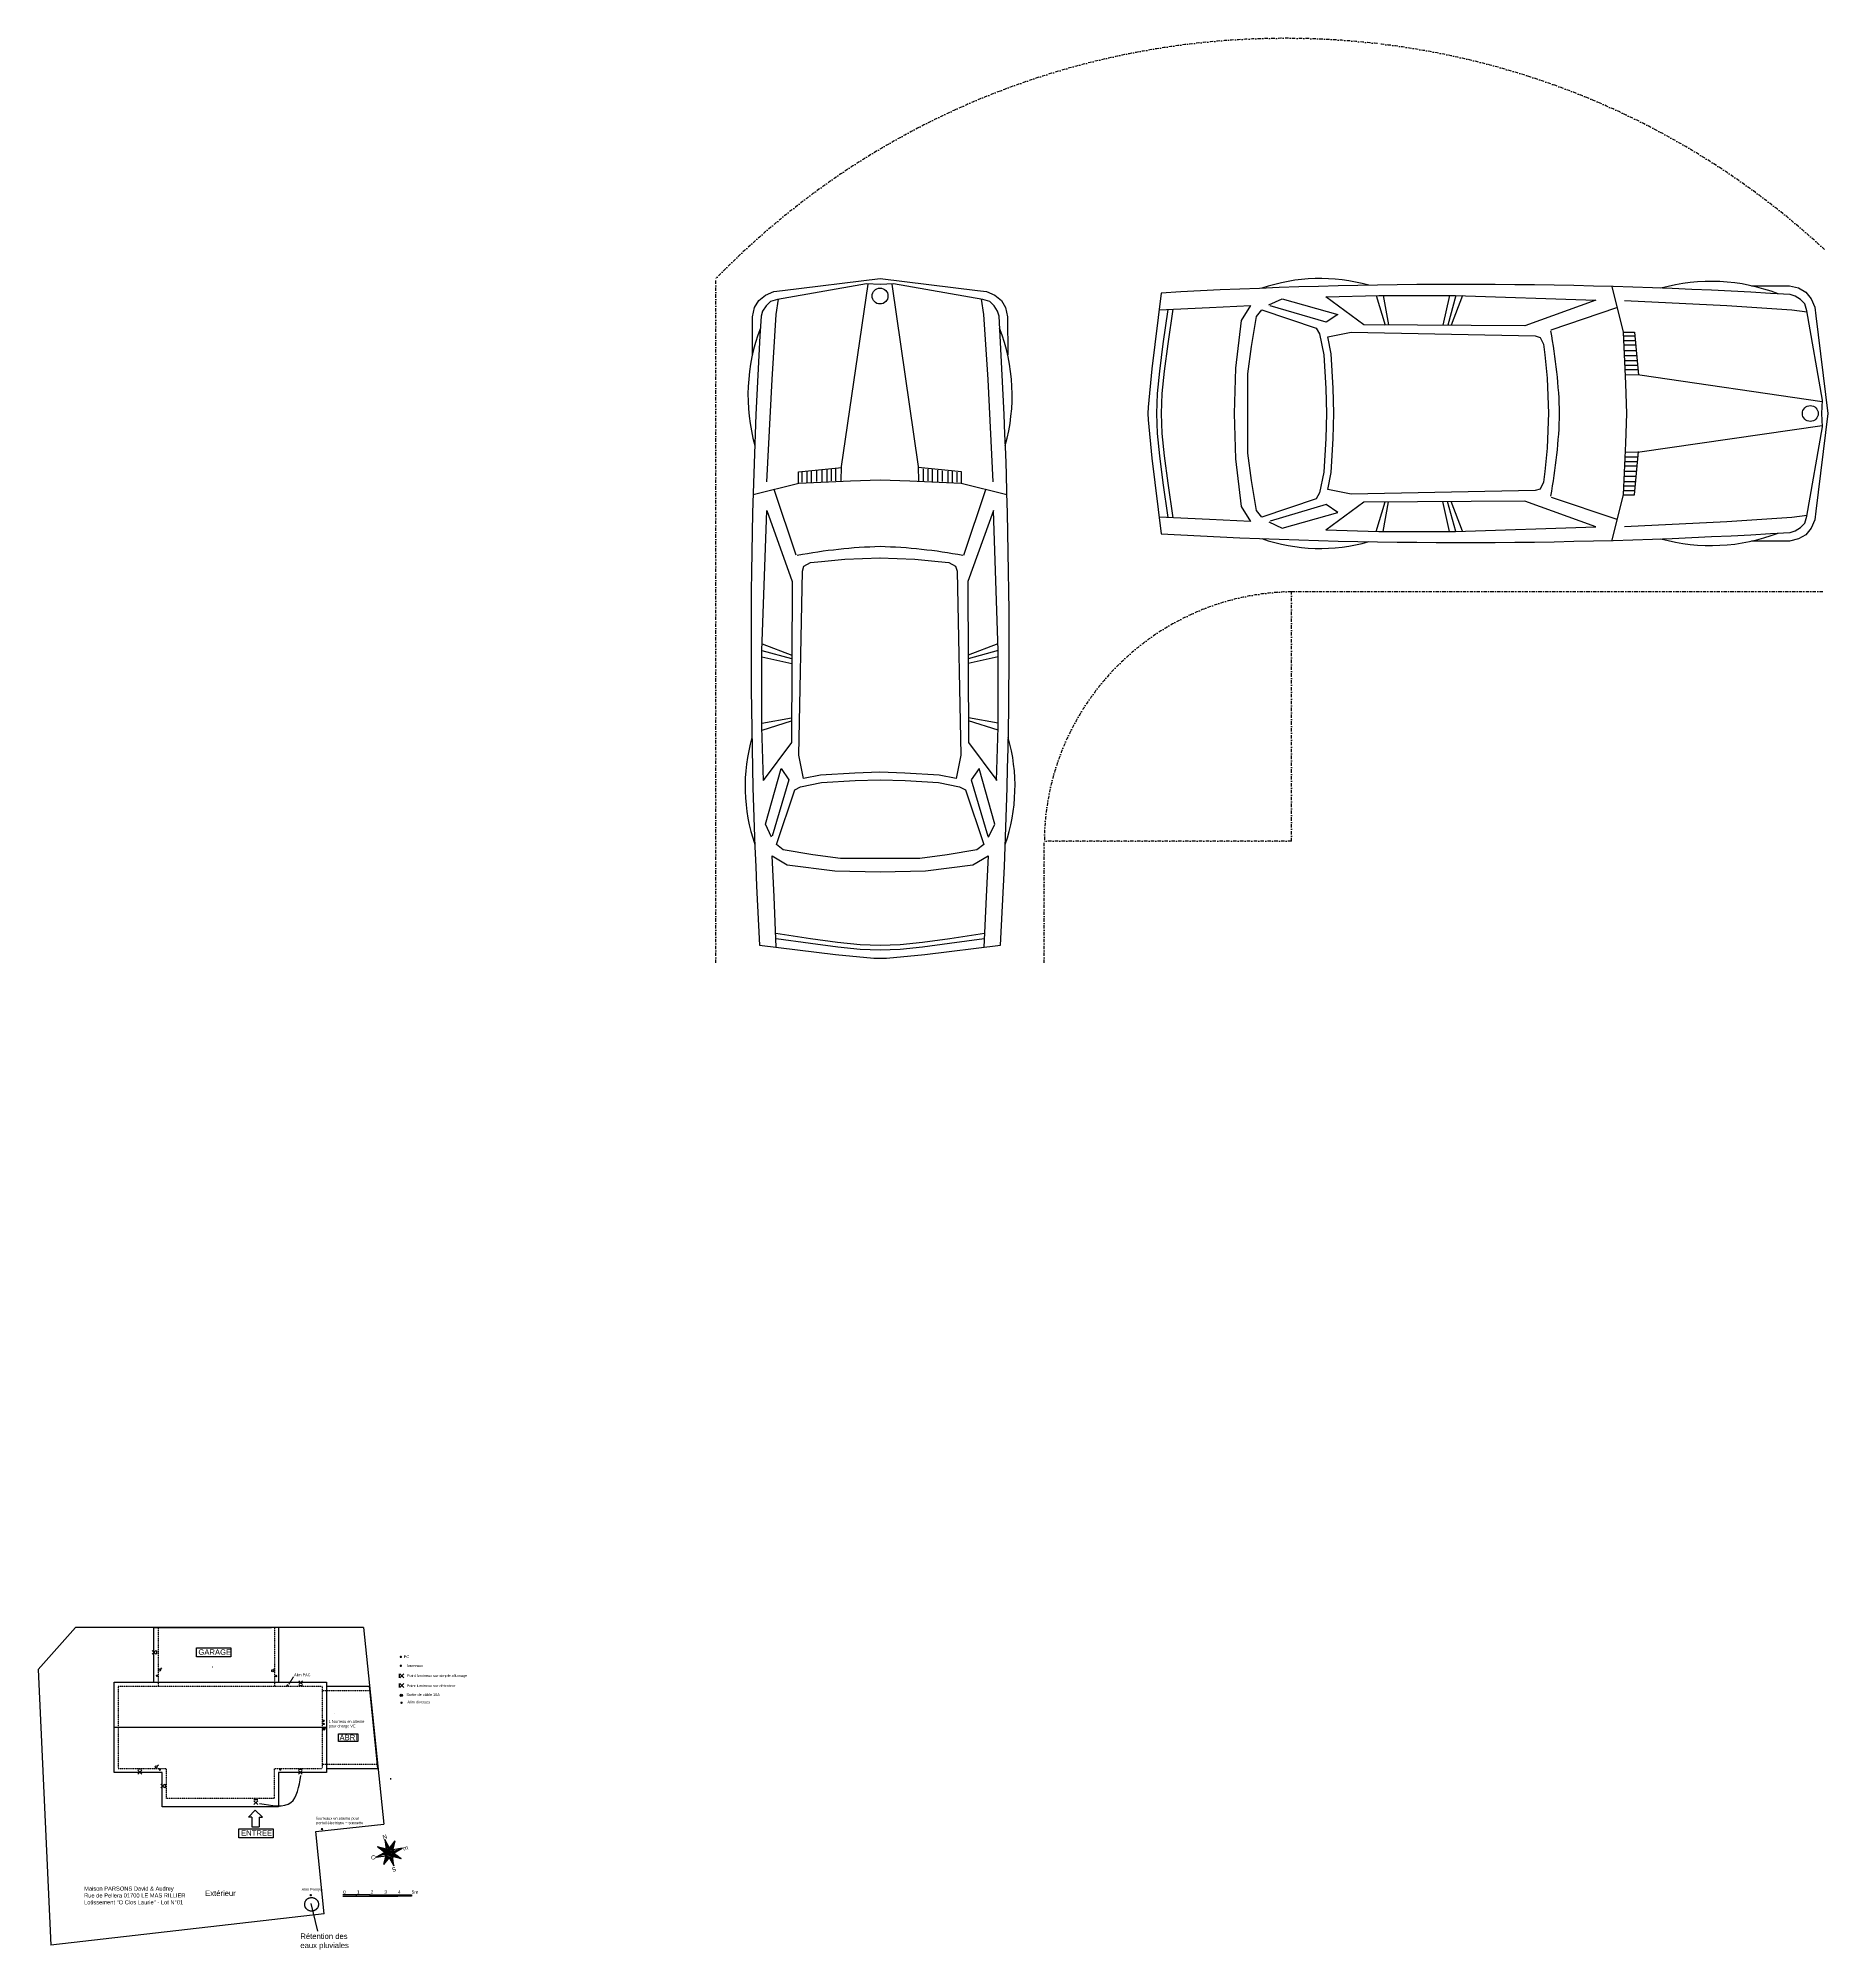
# Model space of a CAD drawing. Header units: millimetres. Extents: x -13 to 13061, y -626 to 13341.
import ezdxf

# ---------------------------------------------------------------- set-up
doc = ezdxf.new("R2010")
doc.units = ezdxf.units.MM
for name, pattern in [('CACHE', [0.375, 0.25, -0.125]), ('DASHDOT', [1, 0.5, -0.25, 0, -0.25]), ('PTS_EXT', [999999, 0, -999999])]:
    doc.linetypes.add(name, pattern=pattern)
for name, color, linetype in [('Elec', 1, 'Continuous'), ('ElecVert', 3, 'Continuous'), ('LimitesLot', 9, 'Continuous'), ('Maison', 9, 'Continuous'), ('Réseaux', 9, 'Continuous'), ('Texte', 7, 'Continuous')]:
    doc.layers.add(name, color=color, linetype=linetype)
for name, color, linetype, lineweight in [('ElecBleu', 5, 'Continuous', 15), ('ElecCyan', 4, 'Continuous', 15), ('ElecRose', 6, 'Continuous', 15)]:
    doc.layers.add(name, color=color, linetype=linetype, lineweight=lineweight)
doc.styles.get("Standard").update_dxf_attribs({"font": 'Arial.ttf'})

# ---------------------------------------------------------------- blocks, each defined once
blk = doc.blocks.new('Citroen planta')
blk.add_arc((-3.18, -0.72), 0.00887, 252.2743, 284.294)
blk = doc.blocks.new('AUTO_OS1')
for p, q in [((1488, 564), (1414, 564)), ((1484, 421), (1401, 421)), ((1484, 457), (1404, 457)), ((1488, 497), (1408, 497)), ((1488, 529), (1410, 529)), ((1478, 318), (1390, 318)), ((1479, 351), (1392, 351)), ((1482, 383), (1395, 383)), ((1478, -322), (1390, -322)), ((1479, -354), (1392, -354)), ((1482, -387), (1395, -387)), ((1484, -424), (1401, -424)), ((1484, -461), (1404, -461)), ((1488, -501), (1408, -501)), ((1488, -533), (1410, -533)), ((1488, -568), (1414, -568))]:
    blk.add_line(p, q)
for points in [[(557, -933), (279, -932), (213, -917), (161, -886), (122, -838), (94, -777), (88, -713), (0, 0), (88, 713), (94, 777), (122, 838), (161, 886), (213, 917), (279, 932), (557, 933)], [(1579, -927), (1495, -593), (1479, -217), (1471, 0), (1479, 217), (1495, 593), (1579, 927)], [(3667, 851), (3279, 863), (2721, 863), (1694, 828), (2213, 641), (3389, 647), (3668, 853)], [(2670, 861), (2751, 644)], [(2717, 863), (2778, 644)], [(2763, 863), (2812, 644)], [(3249, 863), (3210, 646)], [(3299, 862), (3233, 646)], [(4083, 793), (3986, 838), (3579, 723), (3664, 666), (4074, 787)], [(1486, 826), (738, 789), (263, 758), (151, 742)], [(2022, 612), (1541, 773)], [(4885, -758), (4517, -774), (4217, -789), (4285, -679), (4327, -331), (4336, 0), (4327, 331), (4285, 679), (4217, 789), (4517, 774), (4885, 758)], [(4784, -762), (4822, -509), (4849, -310), (4866, -146), (4871, 0), (4866, 146), (4849, 310), (4822, 509), (4784, 762)], [(4821, -760), (4857, -508), (4883, -309), (4899, -146), (4904, 0), (4899, 146), (4883, 309), (4857, 508), (4821, 760)], [(1493, 595), (1412, 595), (1382, 279)], [(2040, -4), (2050, 253), (2068, 425), (2076, 503), (2101, 552), (2138, 563), (3483, 590), (3653, 556), (3628, 431), (3614, 182), (3608, -2), (3614, -185), (3628, -435), (3653, -559), (3483, -594), (2138, -566), (2101, -556), (2076, -507), (2068, -428), (2050, -257), (2040, 0)], [(1480, 284), (1373, 281), (42, 88)], [(1480, -284), (1373, -281), (42, -88)], [(1493, -595), (1412, -595), (1382, -279)], [(2022, -612), (1541, -773)], [(3667, -851), (3279, -863), (2721, -863), (1694, -828), (2213, -641), (3389, -647), (3668, -853)], [(2670, -861), (2751, -645)], [(2717, -863), (2777, -646)], [(2763, -863), (2812, -645)], [(3249, -863), (3210, -647)], [(3299, -862), (3233, -646)], [(4083, -793), (3986, -838), (3579, -723), (3664, -666), (4074, -787)], [(1486, -826), (738, -789), (263, -758), (151, -742)]]:
    blk.add_lwpolyline(points)
blk.add_lwpolyline([(4870, 880, 0.029656), (276, 869), (239, 858), (200, 833), (168, 801), (153, 750), (39, 98), (44, 0), (39, -98), (153, -750), (168, -801), (200, -833), (239, -858), (276, -869, 0.029656), (4870, -880), (4939, -326), (4965, -46), (4967, 0), (4965, 46), (4939, 326)], format="xyb", close=True)
blk.add_lwpolyline([(3662, 0), (3668, 183), (3682, 428), (3713, 581), (3737, 623), (4135, 757), (4174, 708), (4210, 490), (4238, 290), (4238, 0), (4238, -290), (4210, -490), (4174, -708), (4135, -757), (3737, -623), (3713, -581), (3682, -428), (3668, -183)], close=True)
blk.add_circle((128, 0), 58)
for centre, radius, start, end in [((3710, -311), 1297, 70.8753, 105.928), ((854, -400), 1365, 74.4263, 111.0732), ((5679, -95), 3721, 169.165, 178.5427), ((5679, 95), 3721, 181.4573, 190.835), ((854, 400), 1365, 248.9268, 285.5737), ((3710, 311), 1297, 254.072, 289.1247)]:
    blk.add_arc(centre, radius, start, end)

msp = doc.modelspace()

# ---------------------------------------------------------------- hatches: boundary and pattern name
at = {"true_color": 0x939598, "transparency": 33554508}
h = msp.add_hatch(dxfattribs=at)
h.set_pattern_fill('ANGLE', color=252, scale=100)
h.set_pattern_definition([(0, (-235518.4, -171087.55), (0, 698.5), [508, -190.5]), (90, (-235518.4, -171087.55), (-698.5, 4e-14), [508, -190.5])])
h.paths.add_polyline_path([(1600, 343), (1625, 343), (1572, 393), (1522, 343), (1547, 343), (1547, 273), (1600, 273)])
at = {"transparency": 33554636}
h = msp.add_hatch(color=256, dxfattribs=at)
h.dxf.hatch_style = 1
h.paths.add_polyline_path([(2213, -225), (2213, -235), (2313, -235), (2313, -225)])
h.paths.add_polyline_path([(2513, -235), (2513, -225), (2413, -225), (2413, -235)])
h.paths.add_polyline_path([(2713, -225), (2613, -225), (2613, -235), (2713, -235)])
at = {"layer": 'ElecBleu', "lineweight": 30, "transparency": 33554687}
h = msp.add_hatch(color=256, dxfattribs=at)
h.dxf.hatch_style = 1
h.paths.add_polyline_path([(1817, 1305, 1), (1799, 1305, 1)])
h = msp.add_hatch(color=256, dxfattribs=at)
h.dxf.hatch_style = 1
h.paths.add_polyline_path([(2650, 1179, 1), (2632, 1179, 1)])
h = msp.add_hatch(color=256, dxfattribs=at)
h.dxf.hatch_style = 1
h.paths.add_polyline_path([(1987, -227, 1), (1969, -227, 1)])
at = {"layer": 'ElecCyan', "lineweight": 30, "transparency": 33554687}
h = msp.add_hatch(color=256, dxfattribs=at)
h.dxf.hatch_style = 1
h.paths.add_polyline_path([(2645, 1514, 1), (2627, 1514, 1)])
h = msp.add_hatch(color=256, dxfattribs=at)
h.dxf.hatch_style = 1
h.paths.add_polyline_path([(863, 1376, 1), (845, 1376, 1)])
h = msp.add_hatch(color=256, dxfattribs=at)
h.dxf.hatch_style = 1
h.paths.add_polyline_path([(1734, 1374, 1), (1716, 1374, 1)])
h = msp.add_hatch(color=256, dxfattribs=at)
h.dxf.hatch_style = 1
h.paths.add_polyline_path([(2081, 1047, 1), (2063, 1047, 1)])
h = msp.add_hatch(color=256, dxfattribs=at)
h.dxf.hatch_style = 1
h.paths.add_polyline_path([(885, 690, 1), (867, 690, 1)])
h = msp.add_hatch(color=256, dxfattribs=at)
h.dxf.hatch_style = 1
h.paths.add_polyline_path([(1764, 691, 1), (1746, 691, 1)])
at = {"layer": 'ElecRose', "lineweight": 30, "transparency": 33554687}
h = msp.add_hatch(color=256, dxfattribs=at)
h.dxf.hatch_style = 1
h.paths.add_polyline_path([(2645, 1449, 1), (2627, 1449, 1)])
h = msp.add_hatch(color=256, dxfattribs=at)
h.dxf.hatch_style = 1
h.paths.add_polyline_path([(2082, 1024, 1), (2064, 1024, 1)])
h = msp.add_hatch(color=256, dxfattribs=at)
h.dxf.hatch_style = 1
h.paths.add_polyline_path([(2069, 256, 1), (2051, 256, 1)])
at = {"layer": 'ElecVert', "lineweight": 30, "transparency": 33554687}
h = msp.add_hatch(color=256, dxfattribs=at)
h.dxf.hatch_style = 1
h.paths.add_polyline_path([(2644, 1233, 1), (2634, 1233, 1)])
h = msp.add_hatch(color=256, dxfattribs=at)
h.dxf.hatch_style = 1
h.paths.add_polyline_path([(2078, 987, 1), (2067, 987, 1)])

# ---------------------------------------------------------------- linework, layer by layer
at = {"linetype": 'DASHDOT', "ltscale": 50, "transparency": 33554636}
for p, q in [((4937, 6585), (4937, 11585)), ((9142, 9297), (13037, 9297)), ((9142, 7473), (9142, 9297)), ((7337, 6585), (7337, 7473)), ((9142, 7473), (7337, 7473))]:
    msp.add_line(p, q, dxfattribs=at)
at = {"transparency": 33554636}
for p, q in [((2561, 627), (2561, 617)), ((1572, 393), (1522, 343)), ((1547, 343), (1522, 343)), ((1547, 343), (1547, 273)), ((1572, 393), (1625, 343)), ((1600, 343), (1625, 343)), ((1600, 343), (1600, 273)), ((1547, 273), (1600, 273)), ((2313, -225), (2213, -225)), ((2213, -235), (2313, -235)), ((2313, -235), (2313, -225)), ((2413, -225), (2313, -225)), ((2313, -235), (2413, -235)), ((2413, -235), (2413, -225)), ((2413, -225), (2513, -225)), ((2413, -235), (2513, -235)), ((2513, -225), (2513, -235)), ((2513, -225), (2613, -225)), ((2513, -235), (2613, -235)), ((2613, -235), (2613, -225)), ((2613, -225), (2713, -225)), ((2713, -235), (2613, -235)), ((2713, -225), (2713, -235))]:
    msp.add_line(p, q, dxfattribs=at)
at = {"linetype": 'PTS_EXT', "transparency": 33554636}
for p, q in [((2553, 117), (2518, 179)), ((2518, 179), (2529, 109)), ((2594, 169), (2553, 117)), ((2577, 105), (2594, 169)), ((2518, 85), (2455, 50)), ((2455, 50), (2526, 61)), ((2465, 125), (2518, 85)), ((2529, 109), (2465, 125)), ((2526, 61), (2509, -3)), ((2509, -3), (2550, 49)), ((2550, 49), (2585, -13)), ((2585, -13), (2574, 57)), ((2574, 57), (2638, 41)), ((2648, 116), (2577, 105)), ((2585, 81), (2648, 116)), ((2638, 41), (2585, 81))]:
    msp.add_line(p, q, dxfattribs=at)
at = {"linetype": 'Continuous', "transparency": 33554636}
for p, q in [((2553, 117), (2518, 179)), ((2540, 115), (2518, 179)), ((2518, 179), (2529, 109)), ((2540, 115), (2518, 179)), ((2518, 179), (2518, 179)), ((2541, 115), (2521, 174)), ((2544, 116), (2529, 161)), ((2547, 117), (2536, 148)), ((2553, 117), (2594, 169)), ((2561, 116), (2577, 148)), ((2564, 115), (2585, 159)), ((2566, 114), (2594, 169)), ((2569, 112), (2590, 156)), ((2571, 111), (2587, 143)), ((2577, 105), (2594, 169)), ((2518, 85), (2455, 50)), ((2519, 72), (2455, 50)), ((2519, 72), (2455, 50)), ((2455, 50), (2526, 61)), ((2455, 50), (2455, 50)), ((2519, 73), (2460, 53)), ((2529, 109), (2465, 125)), ((2518, 85), (2465, 125)), ((2521, 98), (2465, 125)), ((2518, 76), (2473, 60)), ((2520, 95), (2476, 117)), ((2522, 100), (2478, 122)), ((2519, 93), (2487, 109)), ((2518, 78), (2487, 67)), ((2524, 103), (2491, 118)), ((2518, 90), (2498, 100)), ((2518, 81), (2500, 75)), ((2525, 105), (2505, 115)), ((2518, 87), (2508, 92)), ((2526, 61), (2509, -3)), ((2537, 52), (2509, -3)), ((2550, 49), (2509, -3)), ((2518, 84), (2513, 82)), ((2534, 54), (2513, 10)), ((2532, 55), (2516, 23)), ((2527, 107), (2518, 112)), ((2539, 51), (2518, 7)), ((2526, 61), (2519, 72)), ((2530, 57), (2520, 36)), ((2528, 59), (2523, 49)), ((2526, 74), (2535, 88)), ((2526, 74), (2536, 85)), ((2552, 83), (2526, 74)), ((2541, 72), (2526, 74)), ((2542, 69), (2526, 74)), ((2542, 50), (2526, 18)), ((2529, 109), (2540, 115)), ((2544, 50), (2534, 29)), ((2535, 88), (2552, 83)), ((2536, 85), (2552, 83)), ((2537, 93), (2543, 109)), ((2552, 83), (2537, 93)), ((2541, 94), (2543, 109)), ((2552, 83), (2541, 94)), ((2552, 83), (2541, 72)), ((2552, 83), (2542, 69)), ((2550, 117), (2543, 135)), ((2552, 83), (2543, 109)), ((2543, 109), (2554, 98)), ((2543, 109), (2557, 99)), ((2547, 49), (2543, 40)), ((2546, 67), (2552, 83)), ((2560, 57), (2546, 67)), ((2550, 68), (2552, 83)), ((2560, 57), (2550, 68)), ((2550, 49), (2585, -13)), ((2552, 117), (2551, 121)), ((2551, 49), (2552, 45)), ((2557, 99), (2552, 83)), ((2554, 98), (2552, 83)), ((2552, 83), (2561, 97)), ((2562, 94), (2552, 83)), ((2552, 83), (2577, 92)), ((2567, 81), (2552, 83)), ((2552, 83), (2552, 83)), ((2552, 83), (2552, 83)), ((2552, 83), (2552, 83)), ((2552, 83), (2560, 57)), ((2552, 83), (2552, 83)), ((2552, 83), (2562, 72)), ((2552, 83), (2566, 73)), ((2568, 78), (2552, 83)), ((2554, 49), (2560, 31)), ((2556, 117), (2560, 126)), ((2556, 49), (2567, 18)), ((2559, 116), (2569, 137)), ((2559, 50), (2575, 5)), ((2566, 73), (2560, 57)), ((2562, 72), (2560, 57)), ((2561, 97), (2577, 92)), ((2577, 92), (2562, 94)), ((2562, 51), (2582, -8)), ((2574, 57), (2563, 51)), ((2563, 51), (2585, -13)), ((2563, 51), (2585, -13)), ((2577, 92), (2567, 81)), ((2577, 92), (2568, 78)), ((2573, 109), (2583, 130)), ((2585, -13), (2574, 57)), ((2574, 57), (2638, 41)), ((2575, 107), (2580, 117)), ((2576, 59), (2585, 54)), ((2648, 116), (2577, 105)), ((2577, 105), (2584, 94)), ((2578, 61), (2598, 51)), ((2579, 63), (2612, 48)), ((2581, 66), (2625, 44)), ((2582, 68), (2638, 41)), ((2583, 71), (2627, 49)), ((2584, 94), (2648, 116)), ((2584, 94), (2648, 116)), ((2584, 93), (2643, 113)), ((2584, 73), (2616, 57)), ((2585, 81), (2648, 116)), ((2585, 90), (2630, 106)), ((2585, 88), (2616, 99)), ((2585, 85), (2603, 91)), ((2585, 81), (2638, 41)), ((2585, 79), (2595, 74)), ((2585, 76), (2606, 66)), ((2586, 82), (2590, 84)), ((2648, 116), (2648, 116)), ((2585, -13), (2585, -13))]:
    msp.add_line(p, q, dxfattribs=at)
msp.add_circle((2552, 83), 27.2, dxfattribs=at)
at = {"linetype": 'DASHDOT', "ltscale": 50, "transparency": 33554636}
for centre, radius, start, end in [((9096, 7536), 5804, 47.2303, 135.7675), ((9175, 7459), 1838, 91.0289, 179.5739)]:
    msp.add_arc(centre, radius, start, end, dxfattribs=at)
at = {"linetype": 'Continuous', "transparency": 33554636}
for start, end in [(131.151, 176.849), (176.849, 199), (221.151, 266.849), (86.8485, 109), (266.849, 289), (41.1515, 86.8486), (311.151, 356.849), (356.849, 19)]:
    msp.add_arc((2552, 83), 34, start, end, dxfattribs=at)
at = {"layer": 'Elec', "lineweight": 30, "transparency": 33554636}
for p, q in [((847, 1533), (819, 1561)), ((847, 1561), (819, 1533)), ((853, 1533), (853, 1561)), ((879, 1423), (889, 1434)), ((1705, 1418), (1716, 1429)), ((1890, 1312), (1918, 1340)), ((1918, 1312), (1890, 1340)), ((1890, 1306), (1918, 1306)), ((2623, 1390), (2623, 1362)), ((2629, 1390), (2658, 1362)), ((2629, 1362), (2658, 1390)), ((854, 715), (865, 726)), ((743, 693), (714, 693)), ((743, 687), (714, 658)), ((714, 687), (743, 658)), ((910, 557), (882, 585)), ((910, 585), (882, 557)), ((916, 557), (916, 585))]:
    msp.add_line(p, q, dxfattribs=at)
for centre in [(873, 1418), (1700, 1413), (849, 710)]:
    msp.add_circle(centre, 7.5, dxfattribs=at)
at = {"layer": 'ElecBleu', "transparency": 33554636}
msp.add_line((1817, 1314), (1852, 1369), dxfattribs=at)
at = {"layer": 'ElecVert', "lineweight": 30, "transparency": 33554636}
for p, q in [((2623, 1320), (2623, 1291)), ((2629, 1320), (2658, 1291)), ((2629, 1291), (2658, 1320)), ((1916, 690), (1888, 690)), ((1916, 684), (1888, 656)), ((1888, 684), (1916, 656)), ((1592, 469), (1563, 469)), ((1592, 463), (1563, 435)), ((1563, 463), (1592, 435))]:
    msp.add_line(p, q, dxfattribs=at)
for centre, radius in [((2639, 1233), 9), ((2639, 1233), 5.4), ((2073, 987), 9), ((2073, 987), 5.4)]:
    msp.add_circle(centre, radius, dxfattribs=at)
at = {"layer": 'ElecVert', "transparency": 33554636}
msp.add_spline([(1603, 443), (1833, 450), (1905, 647)], degree=3, dxfattribs=at)
at = {"layer": 'LimitesLot'}
for p, q in [((-13, 1421), (258, 1729)), ((2363, 1729), (258, 1729)), ((2363, 1729), (2511, 291)), ((-13, 1421), (80, -592)), ((2014, 238), (2511, 291)), ((2077, -363), (2014, 238)), ((2077, -363), (80, -592))]:
    msp.add_line(p, q, dxfattribs=at)
at = {"layer": 'Maison'}
for p, q in [((832, 1729), (1692, 1729)), ((832, 1329), (832, 1729)), ((1742, 1729), (1742, 1329)), ((542, 669), (542, 1329)), ((542, 1329), (2092, 1329)), ((2092, 1329), (2092, 669)), ((2092, 1329), (2092, 999)), ((2092, 1299), (2407, 1299)), ((2469, 699), (2407, 1299)), ((2092, 999), (542, 999)), ((2092, 999), (2092, 999)), ((2092, 999), (2092, 999)), ((2092, 699), (2469, 699)), ((892, 419), (892, 669)), ((892, 669), (892, 669)), ((2092, 669), (1742, 669)), ((1742, 669), (1742, 419)), ((1742, 419), (892, 419))]:
    msp.add_line(p, q, dxfattribs=at)
at = {"layer": 'Maison', "linetype": 'CACHE', "ltscale": 0.5, "transparency": 33554636}
for p, q in [((862, 1729), (862, 1299)), ((1712, 1729), (1712, 1299)), ((572, 1299), (2062, 1299)), ((572, 1299), (572, 699)), ((2062, 1299), (2062, 699)), ((2062, 1269), (2410, 1269)), ((572, 699), (922, 699)), ((922, 699), (922, 479)), ((1712, 479), (1712, 699)), ((1712, 699), (2062, 699)), ((2062, 729), (2466, 729)), ((1712, 479), (922, 479))]:
    msp.add_line(p, q, dxfattribs=at)
at = {"layer": 'Maison', "transparency": 33554636}
msp.add_line((892, 669), (542, 669), dxfattribs=at)
at = {"layer": 'Réseaux'}
msp.add_line((1979, -289), (2028, -491), dxfattribs=at)
at = {"layer": 'Réseaux', "linetype": 'CACHE'}
msp.add_circle((1984, -294), 50, dxfattribs=at)
at = {"layer": 'Texte', "transparency": 33554636}
for points in [[(1142, 1579), (1393, 1579), (1393, 1515), (1142, 1515)], [(2181, 951), (2322, 951), (2322, 895), (2181, 895)], [(1453, 257), (1704, 257), (1704, 193), (1453, 193)]]:
    msp.add_lwpolyline(points, close=True, dxfattribs=at)

# ---------------------------------------------------------------- block references
at = {"transparency": 33554636}
for p, rotation in [((13061, 10599), 180), ((6137, 11585), 270)]:
    msp.add_blockref('AUTO_OS1', p, dxfattribs=dict(at, rotation=rotation))
at = {"transparency": 33554636, "xscale": 100, "yscale": 100, "zscale": 100}
msp.add_blockref('Citroen planta', (1577, 1514), dxfattribs=at)
at = {"transparency": 33554636, "xscale": 100, "yscale": 100, "zscale": 100, "rotation": 270}
msp.add_blockref('Citroen planta', (2226, 779), dxfattribs=at)

# ---------------------------------------------------------------- texts
at = {"linetype": 'Continuous', "transparency": 33554636, "width": 0.85}
for s, rotation, p in [('N', 19, (2509, 179)), ('O', 109, (2456, 38)), ('E', 289, (2651, 123)), ('S', 199, (2595, -18))]:
    msp.add_text(s, height=32, rotation=rotation, dxfattribs=at).set_placement(p)
at = {"lineweight": 30, "transparency": 33554636, "attachment_point": 1}
for s, width, heights, insert, char_height in [('Maison PARSONS David & Audrey\\PRue de Pellera 01700 LE MAS RILLIER\\PLotissement "O Clos Laurie" - Lot N°01', 1153.88, [208], (322, -164), 30), ('\\pi87.298;Extérieur', 393.42, [106], (1119, -193), 40)]:
    msp.add_mtext_dynamic_manual_height_columns(s, width=width, gutter_width=12.5, heights=heights, dxfattribs=dict(at, insert=insert, char_height=char_height))
at = {"transparency": 33554636, "char_height": 25, "attachment_point": 1}
for s, insert in [('0', (2215, -192)), ('1', (2315, -192)), ('2', (2415, -192)), ('3', (2515, -192)), ('4', (2615, -192)), ('5m', (2715, -192))]:
    msp.add_mtext_dynamic_manual_height_columns(s, width=5.23, gutter_width=12.5, heights=[0], dxfattribs=dict(at, insert=insert))
at = {"layer": 'Elec', "lineweight": 30, "transparency": 33554636, "insert": (2681, 1387), "char_height": 20, "attachment_point": 1}
msp.add_mtext_dynamic_manual_height_columns('Point lumineux sur simple allumage', width=455.49, gutter_width=12.5, heights=[30.8], dxfattribs=at)
at = {"layer": 'ElecBleu', "lineweight": 30, "transparency": 33554636, "char_height": 20, "attachment_point": 1}
for s, insert in [('Alim PAC', (1856, 1393)), ('Alim diverses', (2684, 1194)), ('Alim Pompe', (1911, -175))]:
    msp.add_mtext_dynamic_manual_height_columns(s, width=236.74, gutter_width=12.5, heights=[25.4], dxfattribs=dict(at, insert=insert))
at = {"layer": 'ElecCyan', "lineweight": 30, "transparency": 33554636, "insert": (2658, 1525), "char_height": 20, "attachment_point": 1}
msp.add_mtext_dynamic_manual_height_columns('PC', width=182.8, gutter_width=12.5, heights=[25.4], dxfattribs=at)
at = {"layer": 'ElecRose', "lineweight": 30, "transparency": 33554636, "char_height": 20, "attachment_point": 1}
for s, width, heights, insert in [('fourreaux', 236.74, [25.4], (2679, 1460)), ('1 fourreau en attente\\Ppour charge VE', 285.75, [76.5], (2110, 1052))]:
    msp.add_mtext_dynamic_manual_height_columns(s, width=width, gutter_width=12.5, heights=heights, dxfattribs=dict(at, insert=insert))
at = {"layer": 'ElecRose', "transparency": 33554636, "insert": (2017, 345), "char_height": 20, "width": 387.9, "attachment_point": 1}
msp.add_mtext('fourreaux en attente pour \\Pportail électrique + sonnette', dxfattribs=at)
at = {"layer": 'ElecVert', "lineweight": 30, "transparency": 33554636, "char_height": 20, "attachment_point": 1}
for s, insert in [('Point lumineux sur détecteur', (2680, 1313)), ('Sortie de câble 10A', (2677, 1248))]:
    msp.add_mtext_dynamic_manual_height_columns(s, width=455.49, gutter_width=12.5, heights=[30.8], dxfattribs=dict(at, insert=insert))
at = {"layer": 'Réseaux', "insert": (1902, -507), "char_height": 40, "attachment_point": 1}
msp.add_mtext_dynamic_manual_height_columns('Rétention des \\Peaux pluviales', width=529.99, gutter_width=12.5, heights=[128], dxfattribs=at)
at = {"layer": 'Texte', "transparency": 33554636, "char_height": 40, "attachment_point": 1}
for s, insert in [('GARAGE', (1157, 1569)), ('ABRI', (2188, 945)), ('ENTREE', (1469, 247))]:
    msp.add_mtext_dynamic_manual_height_columns(s, width=2.51, gutter_width=12.5, heights=[0.53], dxfattribs=dict(at, insert=insert))

doc.saveas('drawing.dxf')
